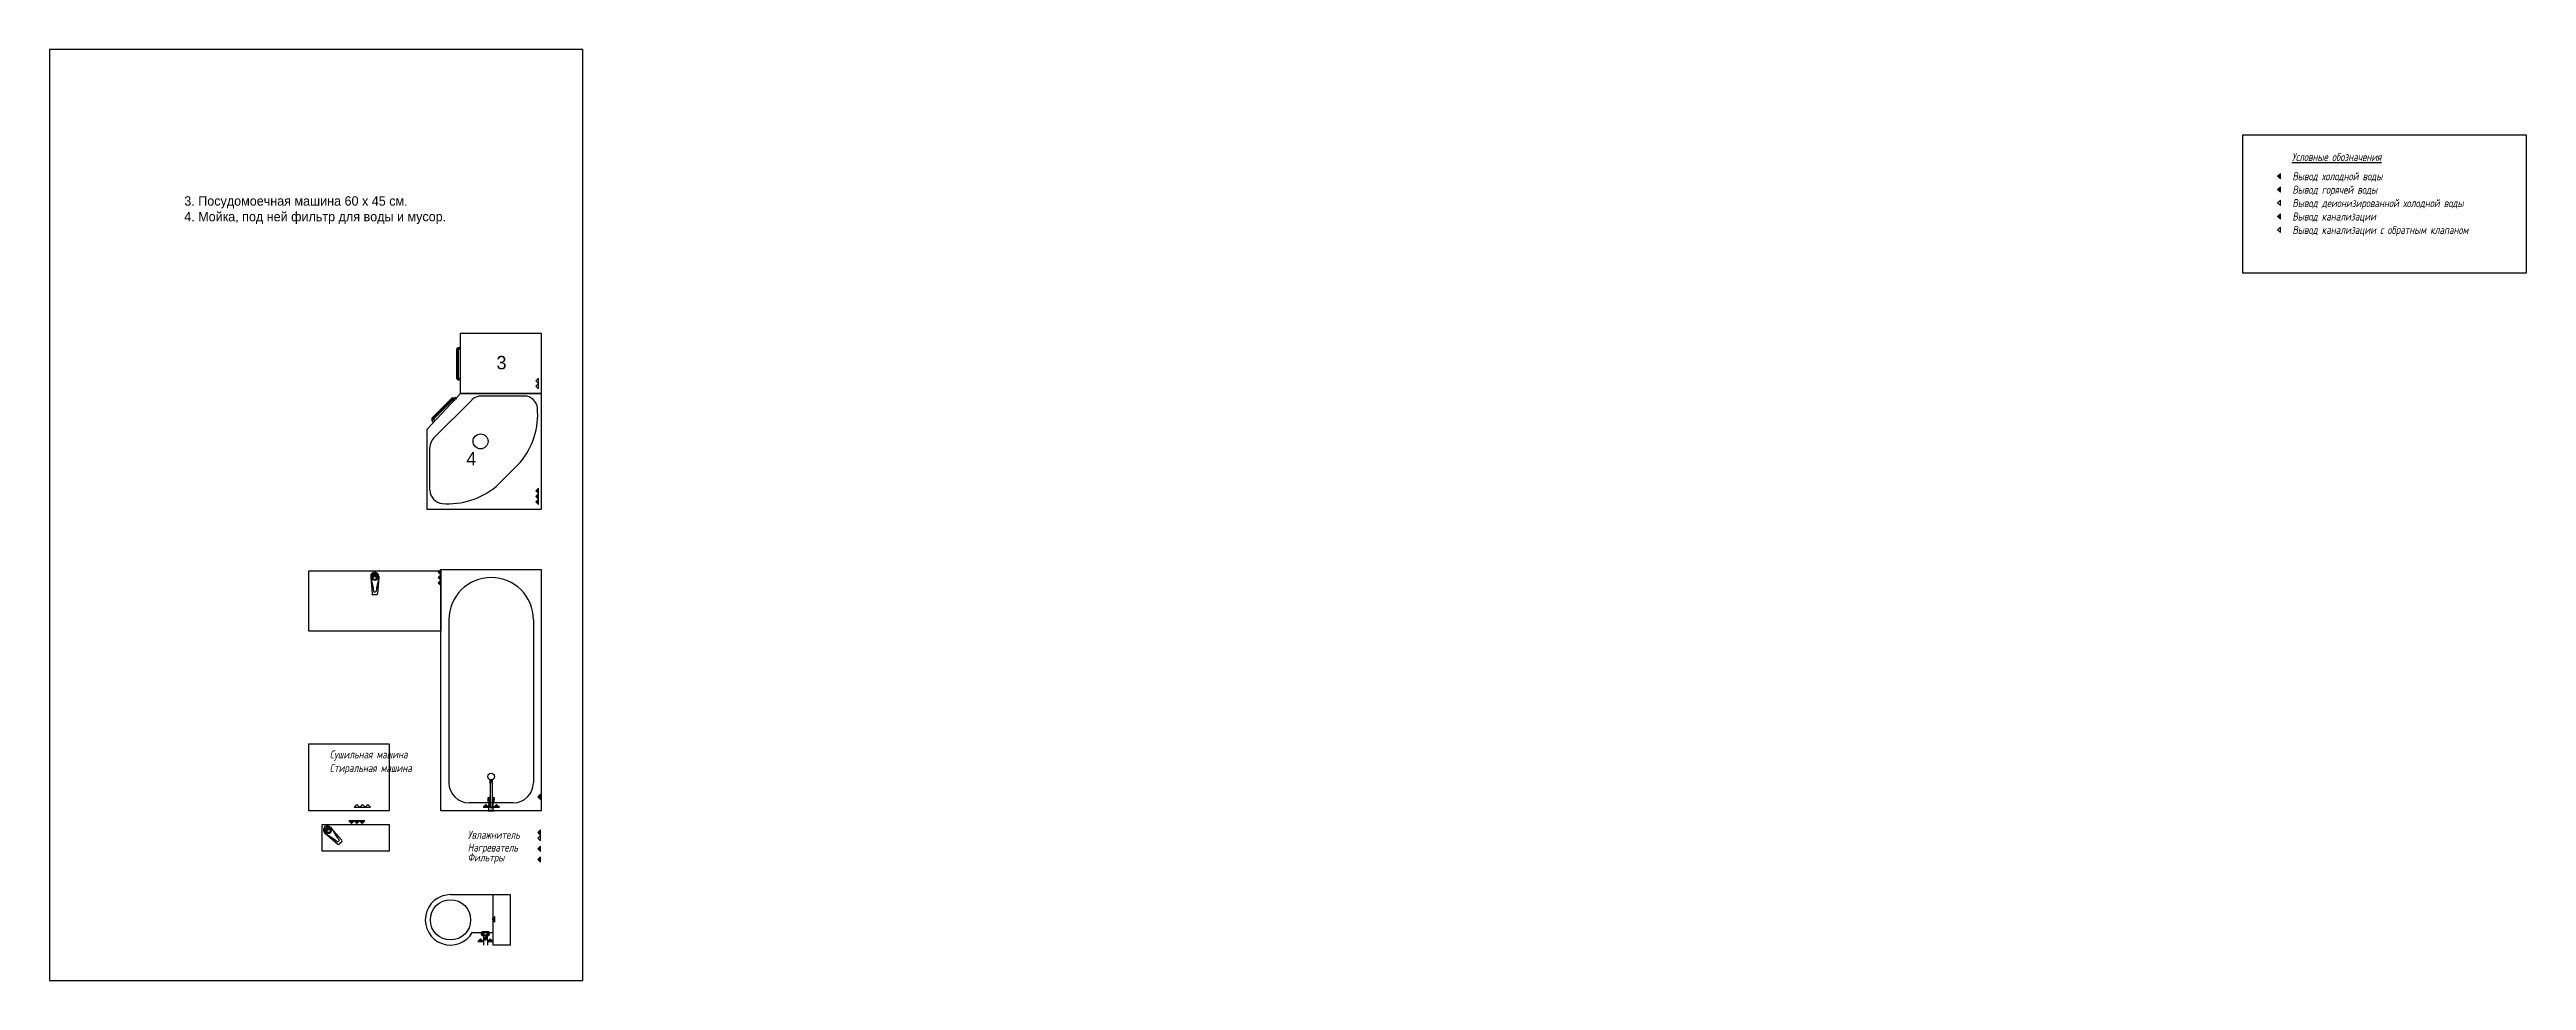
# Model space of a CAD drawing. Header units: millimetres. Extents: x 11901 to 57530, y -49178 to 1427.
# Drawn here: x 11901 to 30369, y -49178 to -42238 of the extents above; entities that cross this region are included whole.
import ezdxf

# ---------------------------------------------------------------- set-up
doc = ezdxf.new("R2010")
doc.units = ezdxf.units.MM
for name, color, linetype in [('03 ВК', 5, 'Continuous'), ('04 Мебель', 5, 'Continuous'), ('06 Сантехника', 6, 'Continuous')]:
    doc.layers.add(name, color=color, linetype=linetype)
doc.layers.add('100 noprint', color=2, linetype='Continuous', plot=False)
doc.styles.get("Standard").update_dxf_attribs({"font": 'Ubuntu-R.ttf'})
doc.styles.add('ГОСТ-ISOCPEUR', font='isocpeui.ttf', dxfattribs={"width": 0.8})

msp = doc.modelspace()

# ---------------------------------------------------------------- texts
at = {"layer": '03 ВК', "color": 7, "linetype": 'Continuous', "ltscale": 100, "style": 'ГОСТ-ISOCPEUR', "width": 0.8}
for s, p in [('%%UУсловные обозначения', (28620, -43069)), ('Вывод холодной воды', (28624, -43213)), ('Вывод горячей воды', (28624, -43313)), ('Вывод деионизированной холодной воды', (28624, -43413)), ('Вывод канализации', (28624, -43513)), ('Вывод канализации с обратным клапаном', (28624, -43613)), ('Сушильная машина', (13991, -47523)), ('Стиральная машина', (13991, -47624)), ('Увлажнитель', (15019, -48122)), ('Нагреватель', (15019, -48217)), ('Фильтры', (15019, -48291))]:
    msp.add_text(s, height=60, dxfattribs=at).set_placement(p)
at = {"layer": '04 Мебель', "linetype": 'Continuous'}
for s, p in [('3', (15234, -44622)), ('4', (15009, -45338))]:
    msp.add_text(s, height=100, dxfattribs=at).set_placement(p)
at = {"layer": '04 Мебель', "insert": (12906, -43332), "char_height": 70, "width": 2318.6, "attachment_point": 1}
msp.add_mtext('{3. Посудомоечная машина 60 х 45 см.\\P4. Мойка, под ней фильтр для воды и мусор.}', dxfattribs=at)

# ---------------------------------------------------------------- blocks, each defined once
blk = doc.blocks.new('A$C441F25BF')
at = {"linetype": 'ByBlock'}
for p, q in [((26, -1765), (26, 35)), ((26, 35), (776, 35)), ((776, -1765), (776, 35)), ((86, -340), (86, -1555)), ((716, -340), (716, -1555)), ((776, -1765), (26, -1765)), ((566, -1705), (236, -1705))]:
    blk.add_line(p, q, dxfattribs=at)
blk.add_circle((401, -1509), 25, dxfattribs=at)
for centre, radius, start, end in [((401, -340), 315, 0.001, 180.001), ((236, -1555), 150, 180.001, 270.001), ((566, -1555), 150, 270.001, 0.001)]:
    blk.add_arc(centre, radius, start, end, dxfattribs=at)
blk = doc.blocks.new('вывод ВК')
blk.add_hatch(color=0).paths.add_polyline_path([(-1, -1), (1, -1), (0, 0)])
at = {"color": 0}
blk.add_lwpolyline([(-1, -1), (1, -1), (0, 0), (-1, -1)], dxfattribs=at)

# ---------------------------------------------------------------- linework, layer by layer
at = {"layer": '03 ВК', "color": 5}
for points in [[(28534, -43402), (28534, -43362), (28514, -43382), (28534, -43402)], [(15546, -44768), (15546, -44728), (15526, -44748), (15546, -44768)], [(14172, -47887), (14212, -47887), (14192, -47867), (14172, -47887)], [(15561, -48136), (15561, -48096), (15541, -48116), (15561, -48136)]]:
    msp.add_lwpolyline(points, dxfattribs=at)
at = {"layer": '03 ВК', "color": 7, "flags": 128}
msp.add_lwpolyline([(28534, -43602), (28534, -43562), (28514, -43582), (28534, -43602)], dxfattribs=at)
at = {"layer": '03 ВК', "color": 0}
for points in [[(15546, -44728), (15546, -44688), (15526, -44708), (15546, -44728)], [(14214, -47887), (14254, -47887), (14234, -47867), (14214, -47887)], [(14254, -47887), (14294, -47887), (14274, -47867), (14254, -47887)]]:
    msp.add_lwpolyline(points, dxfattribs=at)
at = {"layer": '04 Мебель'}
for p, q in [((14937, -44472), (14947, -44459)), ((14937, -44692), (14937, -44472)), ((14937, -44472), (14944, -44475)), ((14944, -44475), (14951, -44467)), ((14944, -44475), (14944, -44689)), ((14951, -44478), (14944, -44475)), ((14947, -44459), (14951, -44467)), ((14947, -44459), (14966, -44459)), ((14951, -44467), (14954, -44474)), ((14954, -44474), (14951, -44478)), ((14951, -44685), (14951, -44478)), ((14966, -44474), (14954, -44474)), ((14944, -44689), (14937, -44692)), ((14937, -44692), (14947, -44703)), ((14944, -44689), (14951, -44685)), ((14950, -44695), (14944, -44689)), ((14950, -44695), (14953, -44688)), ((14951, -44685), (14953, -44688)), ((14953, -44688), (14966, -44687)), ((14752, -44987), (14907, -44831)), ((14910, -44838), (14759, -44989)), ((14766, -44992), (14913, -44845)), ((15050, -44851), (14767, -45133)), ((14907, -44831), (14910, -44838)), ((14910, -44838), (14921, -44837)), ((14913, -44845), (14910, -44838)), ((14918, -44844), (14913, -44845)), ((14921, -44837), (14918, -44844)), ((14926, -44854), (14918, -44844)), ((14924, -44830), (14921, -44837)), ((14924, -44830), (14937, -44843)), ((14947, -44703), (14950, -44695)), ((14966, -44703), (14947, -44703)), ((15440, -44821), (15121, -44821)), ((14759, -44989), (14752, -44987)), ((14752, -44987), (14752, -45002)), ((14752, -45002), (14759, -44998)), ((14765, -45015), (14752, -45002)), ((14759, -44998), (14759, -44989)), ((14759, -44989), (14766, -44992)), ((14759, -44998), (14766, -44995)), ((14766, -44992), (14766, -44995)), ((14766, -44995), (14776, -45004)), ((14738, -45523), (14738, -45204)), ((15412, -45315), (15232, -45495))]:
    msp.add_line(p, q, dxfattribs=at)
for points in [[(14966, -44802), (14966, -44352), (15566, -44352), (15566, -44802)], [(14966, -44802), (15566, -44802), (15566, -45667), (14716, -45667), (14716, -45067)]]:
    msp.add_lwpolyline(points, close=True, dxfattribs=at)
msp.add_circle((15115, -45159), 55.9, dxfattribs=at)
for centre, radius, start, end in [((15121, -44921), 100, 90, 135), ((15440, -44921), 100, 4.8236, 90), ((14987, -44959), 554, 320.1386, 4.8236), ((14838, -45204), 100, 135, 180), ((14838, -45523), 100, 180, 265.1764), ((14876, -45070), 554, 265.1764, 309.8614)]:
    msp.add_arc(centre, radius, start, end, dxfattribs=at)
at = {"layer": '06 Сантехника'}
for p, q in [((14296, -46165), (14302, -46200)), ((14357, -46165), (14351, -46200)), ((14297, -46173), (14306, -46295)), ((14340, -46303), (14313, -46303)), ((14356, -46172), (14347, -46295)), ((15186, -47704), (15186, -47709)), ((15186, -47709), (15186, -47812)), ((15186, -47812), (15186, -47878)), ((15201, -47704), (15201, -47709)), ((15201, -47709), (15201, -47812)), ((15201, -47709), (15201, -47709)), ((15201, -47812), (15201, -47878)), ((15178, -47860), (15179, -47860)), ((15179, -47860), (15186, -47860)), ((15201, -47860), (15204, -47860)), ((15204, -47860), (15209, -47860)), ((15209, -47860), (15210, -47860)), ((13952, -48077), (13981, -48098)), ((13959, -48082), (14051, -48163)), ((13995, -48034), (14016, -48063)), ((13999, -48040), (14080, -48133)), ((14080, -48144), (14062, -48163)), ((15339, -48539), (14891, -48539)), ((15209, -48914), (15209, -48539)), ((15339, -48914), (15339, -48539)), ((15055, -48819), (15209, -48819)), ((15339, -48914), (15209, -48914))]:
    msp.add_line(p, q, dxfattribs=at)
at = {"layer": '06 Сантехника', "linetype": 'Continuous'}
for p, q in [((15176, -48815), (15125, -48815)), ((15135, -48843), (15126, -48843)), ((15136, -48876), (15136, -48914)), ((15175, -48843), (15166, -48843)), ((15166, -48876), (15166, -48914))]:
    msp.add_line(p, q, dxfattribs=at)
at = {"layer": '06 Сантехника', "color": 7, "linetype": 'Continuous'}
msp.add_line((15166, -48843), (15135, -48843), dxfattribs=at)
at = {"layer": '06 Сантехника'}
for points in [[(13834, -46574), (13834, -46124), (14819, -46124), (14819, -46574)], [(13834, -47414), (14434, -47414), (14434, -47914), (13834, -47914)], [(13934, -48214), (13934, -48014), (14434, -48014), (14434, -48214)]]:
    msp.add_lwpolyline(points, close=True, dxfattribs=at)
for points in [[(14304, -46172, -0.414214), (14326, -46151, -0.685598)], [(14348, -46172, 0.414214), (14326, -46151, 0.685598)], [(14302, -46200, -0.056937), (14317, -46276, 0.386594), (14326, -46284, 0.042563)], [(14351, -46200, 0.056937), (14336, -46276, -0.386594), (14326, -46284, -0.042563)], [(15170, -47817), (15177, -47817, -0.03351), (15186, -47815)], [(15186, -47849, -0.10436), (15184, -47845, -0.125727), (15177, -47817, -1.721572)], [(15205, -47700), (15205, -47696, 0.101676), (15204, -47692, 0.099754), (15202, -47688, 0.097151), (15198, -47686, 0.095387), (15194, -47685, 0.095387), (15190, -47686, 0.097151), (15186, -47688, 0.099754), (15184, -47692, 0.101676), (15183, -47696), (15183, -47700, 0.097332), (15184, -47705, 0.098003), (15186, -47709, 0.015499), (15186, -47709, 0.099662)], [(15194, -47689, 0.099662), (15190, -47690, 0.098969), (15186, -47692, 0.098003), (15184, -47696, 0.097332), (15183, -47700, 0.097332)], [(15205, -47700, 0.097332), (15204, -47696, 0.098003), (15202, -47692, 0.098969), (15198, -47690, 0.099662), (15194, -47689, 0.099662)], [(15201, -47709, 0.015499), (15202, -47709, 0.098003), (15204, -47705, 0.097332), (15205, -47700, 0.097332)], [(15201, -47815, -0.033551), (15211, -47816), (15217, -47816)], [(15210, -47816), (15210, -47822, -0.096604), (15203, -47845, -0.07306), (15201, -47848, -0.125727)], [(15205, -47700, 0.006689), (15205, -47700, 0.07589)], [(15179, -47910), (15178, -47910, 0.146135), (15168, -47914, -2.040379)], [(15179, -47910, -0.061836), (15179, -47860, -0.871529)], [(15181, -47910), (15179, -47910, 0.146135)], [(15206, -47910), (15181, -47910, 0.146135)], [(15209, -47910), (15206, -47910, 0.146135)], [(15209, -47910, 0.061836), (15209, -47860, 0.871529)], [(15220, -47914, 0.108198), (15209, -47910)], [(13963, -48076, -0.414214), (13964, -48046, -0.685598)], [(13994, -48045, 0.414214), (13964, -48046, 0.685598)], [(13981, -48098, -0.056937), (14045, -48141, 0.386594), (14058, -48140, 0.042563)], [(14016, -48063, 0.056937), (14059, -48127, -0.386594), (14058, -48140, -0.042563)]]:
    msp.add_lwpolyline(points, format="xyb", dxfattribs=at)
msp.add_lwpolyline([(15168, -47914), (15220, -47914)], dxfattribs=at)
at = {"layer": '06 Сантехника', "linetype": 'Continuous', "extrusion": (0, 0, -1), "flags": 128}
for points in [[(-15128, -48841), (-15127, -48841), (-15126, -48840), (-15125, -48839), (-15124, -48838), (-15124, -48836), (-15123, -48834), (-15123, -48832), (-15123, -48830), (-15123, -48828), (-15123, -48826), (-15123, -48824), (-15124, -48822), (-15125, -48820), (-15126, -48819), (-15127, -48818), (-15128, -48818), (-15129, -48818), (-15130, -48818), (-15131, -48819), (-15131, -48820), (-15132, -48822), (-15133, -48824), (-15133, -48826), (-15133, -48828), (-15133, -48830), (-15133, -48832), (-15133, -48834), (-15132, -48836), (-15132, -48838), (-15131, -48839), (-15130, -48840), (-15129, -48841)], [(-15163, -48829), (-15163, -48832), (-15162, -48834), (-15161, -48836), (-15159, -48837), (-15158, -48839), (-15156, -48840), (-15153, -48841), (-15151, -48841), (-15149, -48841), (-15147, -48840), (-15145, -48839), (-15143, -48838), (-15141, -48836), (-15140, -48835), (-15139, -48833), (-15139, -48830), (-15139, -48828), (-15139, -48826), (-15140, -48824), (-15141, -48822), (-15143, -48821), (-15145, -48819), (-15147, -48818), (-15149, -48818), (-15151, -48818), (-15153, -48818), (-15156, -48819), (-15158, -48820), (-15159, -48821), (-15161, -48823), (-15162, -48825), (-15163, -48827)]]:
    msp.add_lwpolyline(points, close=True, dxfattribs=at)
at = {"layer": '06 Сантехника', "linetype": 'Continuous'}
for points in [[(15135, -48843), (15135, -48852, 0.414214), (15136, -48853), (15137, -48853)], [(15144, -48853), (15144, -48872, -0.414214), (15144, -48873), (15140, -48873)], [(15146, -48853), (15146, -48872, 0.414214), (15146, -48873), (15150, -48873)], [(15156, -48853), (15156, -48872, -0.414214), (15155, -48873), (15151, -48873)], [(15157, -48853), (15157, -48872, 0.414214), (15158, -48873), (15162, -48873)], [(15166, -48843), (15166, -48852, -0.414214), (15166, -48853), (15164, -48853)]]:
    msp.add_lwpolyline(points, format="xyb", dxfattribs=at)
for points in [[(15137, -48853), (15137, -48873), (15136, -48875), (15136, -48876)], [(15164, -48853), (15164, -48873), (15166, -48875), (15166, -48876)]]:
    msp.add_lwpolyline(points, dxfattribs=at)
at = {"layer": '06 Сантехника', "color": 8, "linetype": 'Continuous'}
for points in [[(15136, -48876), (15151, -48876)], [(15166, -48876), (15151, -48876)]]:
    msp.add_lwpolyline(points, dxfattribs=at)
at = {"layer": '06 Сантехника', "color": 7, "linetype": 'Continuous'}
for points in [[(15137, -48853), (15151, -48853)], [(15164, -48853), (15151, -48853)]]:
    msp.add_lwpolyline(points, dxfattribs=at)
at = {"layer": '06 Сантехника', "linetype": 'Continuous', "flags": 128}
msp.add_lwpolyline([(15173, -48841), (15174, -48841), (15175, -48840), (15176, -48839), (15177, -48838), (15178, -48836), (15178, -48834), (15178, -48832), (15179, -48830), (15179, -48828), (15178, -48826), (15178, -48824), (15177, -48822), (15177, -48820), (15176, -48819), (15175, -48818), (15174, -48818), (15173, -48818), (15172, -48818), (15171, -48819), (15170, -48820), (15169, -48822), (15169, -48824), (15168, -48826), (15168, -48828), (15168, -48830), (15168, -48832), (15168, -48834), (15169, -48836), (15169, -48838), (15170, -48839), (15171, -48840), (15172, -48841)], close=True, dxfattribs=at)
at = {"layer": '06 Сантехника'}
for centre, radius in [((14326, -46177), 19), ((14326, -46177), 12), ((13982, -48064), 19), ((13982, -48064), 12), ((14891, -48726), 150)]:
    msp.add_circle(centre, radius, dxfattribs=at)
for centre, radius, start, end in [((14326, -46165), 29.8, 101.9469, 179.2708), ((14326, -46172), 29.1, 103.4509, 181.3715), ((14326, -46140), 7.72, 147.5959, 32.4041), ((14326, -46140), 7.72, 32.4041, 147.5959), ((14327, -46165), 29.8, 0.7292, 78.0531), ((14326, -46172), 29.1, 0.6217, 76.5491), ((14313, -46295), 7.44, 180, 270), ((14340, -46295), 7.44, 270, 0), ((15194, -47879), 67.1, 95.9978, 111.0934), ((15236, -47827), 67.6, 171.2292, 209.9235), ((15178, -47707), 8.16, 9.6802, 55.64), ((15194, -47704), 8.02, 338.7501, 201.2499), ((15194, -47704), 7.47, 0, 180), ((15194, -47879), 67.1, 69.2765, 83.2037), ((15210, -47707), 8.16, 124.36, 170.3198), ((15160, -47829), 58.5, 327.5543, 12.6278), ((15194, -47878), 13, 125.2308, 54.7692), ((15194, -47878), 10.5, 135.1404, 44.8596), ((15194, -47878), 7.47, 180, 0), ((13973, -48056), 29.8, 146.9469, 224.2708), ((13956, -48038), 7.72, 77.4041, 192.5959), ((13956, -48038), 7.72, 192.5959, 77.4041), ((13979, -48061), 29.1, 148.4509, 226.3715), ((13974, -48056), 29.8, 45.7292, 123.0531), ((13979, -48061), 29.1, 45.6217, 121.5491), ((14056, -48157), 7.44, 225, 315), ((14075, -48138), 7.44, 315, 45), ((14891, -48726), 188, 90, 330.4401)]:
    msp.add_arc(centre, radius, start, end, dxfattribs=at)
at = {"layer": '06 Сантехника', "linetype": 'Continuous'}
for centre, start, end in [((15145, -48829), 144.6585, 217.6234), ((15157, -48829), 322.3766, 35.3415)]:
    msp.add_arc(centre, 23.6, start, end, dxfattribs=at)
at = {"layer": '100 noprint'}
for points in [[(11901, -42238), (11901, -49178), (15877, -49178), (15877, -42238)], [(28251, -42876), (28251, -43903), (30369, -43903), (30369, -42876)]]:
    msp.add_lwpolyline(points, close=True, dxfattribs=at)

# ---------------------------------------------------------------- block references
at = {"layer": '03 ВК', "color": 5, "xscale": 20, "yscale": 20, "zscale": 20}
for p, rotation in [((28514, -43182), 90), ((15526, -45609), 89.99999999999999), ((14799, -46214), 89.99999999999999), ((14232, -48007), 180), ((15155, -47867), 360), ((15541, -48196), 90), ((15201, -48722), 90)]:
    msp.add_blockref('вывод ВК', p, dxfattribs=dict(at, rotation=rotation))
at = {"layer": '03 ВК', "color": 1, "xscale": 20, "yscale": 20, "zscale": 20}
for p, rotation in [((28514, -43282), 90), ((15526, -45529), 89.99999999999999), ((14799, -46134), 89.99999999999999), ((14152, -48007), 180), ((15235, -47867), 360)]:
    msp.add_blockref('вывод ВК', p, dxfattribs=dict(at, rotation=rotation))
at = {"layer": '03 ВК', "color": 7, "xscale": 20, "yscale": 20, "zscale": 20}
for p, rotation in [((28514, -43482), 90), ((15526, -45569), 89.99999999999999), ((14799, -46174), 89.99999999999999), ((15541, -47810), 89.99999999999999), ((14192, -48007), 180), ((15541, -48076), 89.99999999999999), ((15541, -48276), 89.99999999999999)]:
    msp.add_blockref('вывод ВК', p, dxfattribs=dict(at, rotation=rotation))
at = {"layer": '03 ВК', "color": 5, "xscale": 20, "yscale": 20, "zscale": 20}
msp.add_blockref('вывод ВК', (15114, -48867), dxfattribs=at)
at = {"layer": '03 ВК', "color": 1, "xscale": 20, "yscale": 20, "zscale": 20}
msp.add_blockref('вывод ВК', (15187, -48867), dxfattribs=at)
at = {"layer": '06 Сантехника'}
msp.add_blockref('A$C441F25BF', (14793, -46149), dxfattribs=at)

msp.set_redraw_order([(e.dxf.handle, doc.entitydb.next_handle()) for e in msp.query("TEXT MTEXT ATTDEF DIMENSION ARC_DIMENSION")])  # texts and dimensions are drawn at this point

doc.saveas('drawing.dxf')
